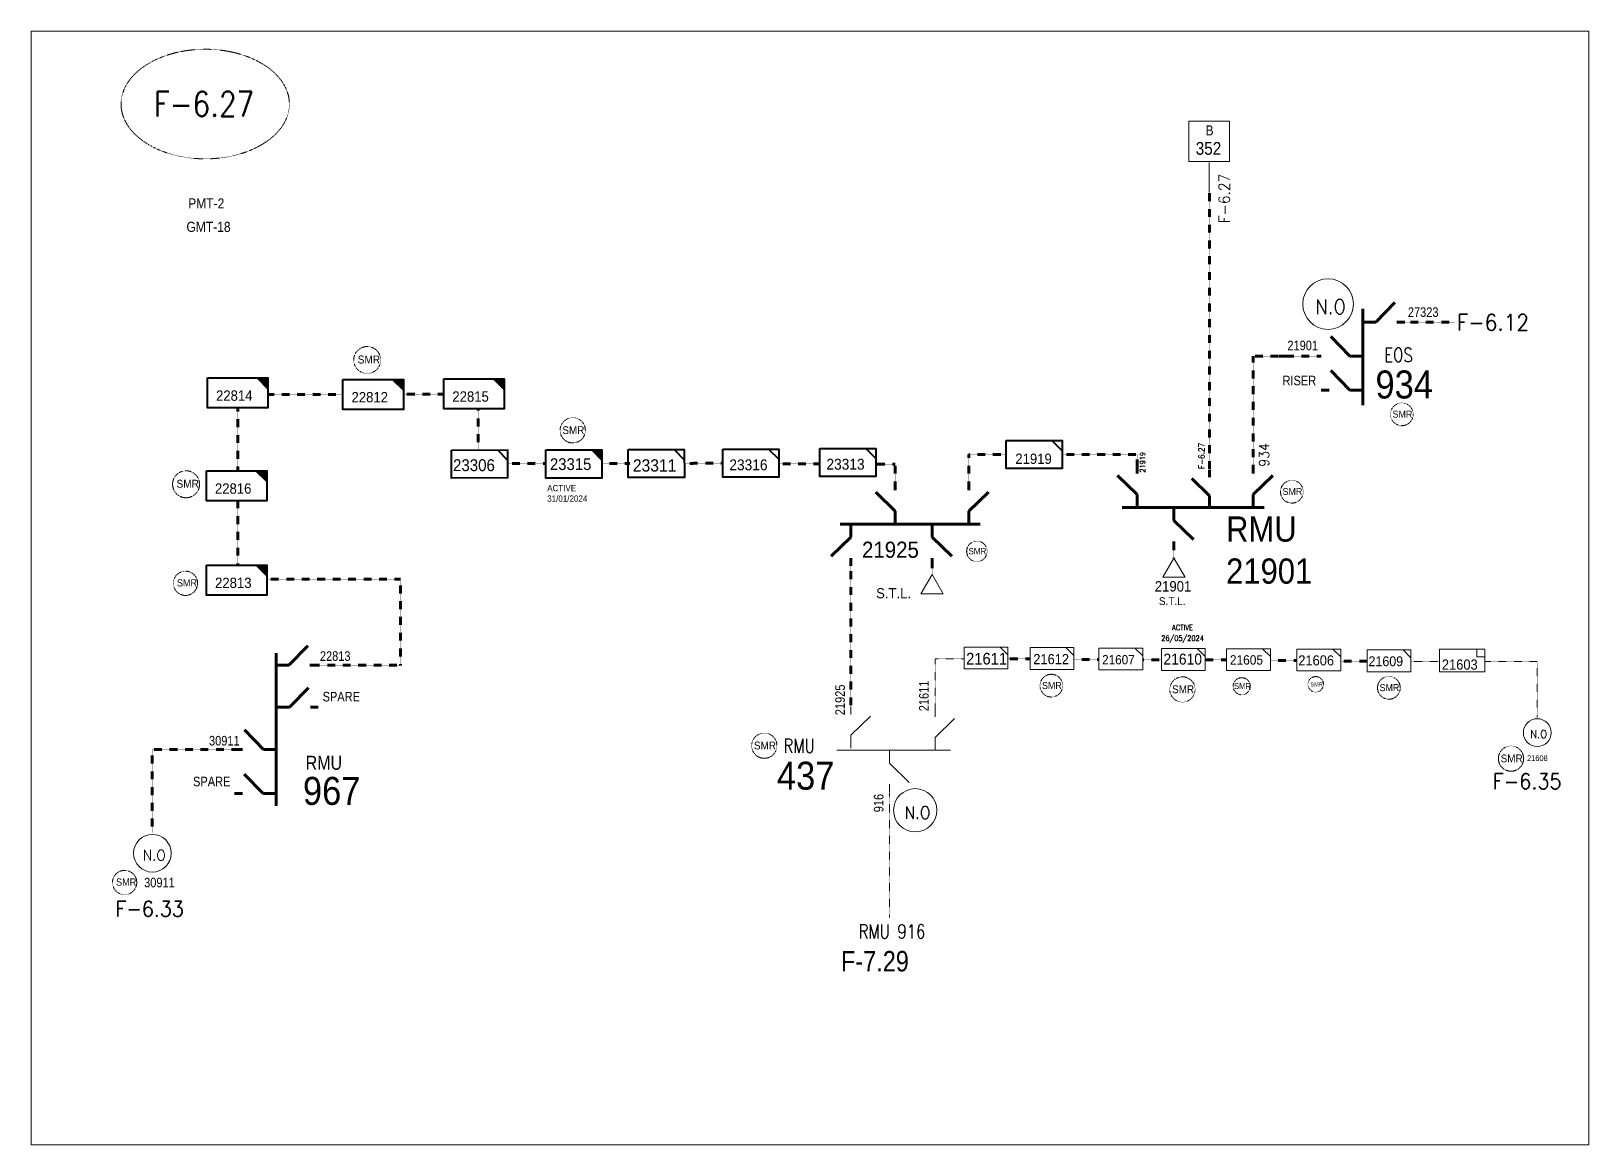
# Model space of a CAD drawing. Header units: metres. Extents: x 65984 to 144644, y -19036 to 23726.
# Drawn here: x 101613 to 102528, y -4276 to -3622 of the extents above; entities that cross this region are included whole.
import ezdxf
from ezdxf.enums import TextEntityAlignment as Align

# ---------------------------------------------------------------- set-up
doc = ezdxf.new("R2010")
doc.units = ezdxf.units.M
doc.header["$MEASUREMENT"] = 0
doc.linetypes.add('DGN Style 3', pattern=[0.013877, 0, -0.013877])
doc.layers.get('0').update_dxf_attribs({"color": 95, "lineweight": 40})
for name, color, linetype, lineweight in [('d_eos', 111, 'Continuous', 40), ('d_eos no', 121, 'Continuous', 40), ('d_switch', 95, 'Continuous', 40), ('d_tf', 1, 'Continuous', 40), ('d_tf no', 6, 'Continuous', 40), ('d_ug cable', 95, 'Continuous', 40), ('d_unit sub', 7, 'Continuous', 40), ('fedr no', 95, 'Continuous', 40), ('GRID STATION  04', 7, 'Continuous', 40), ('GRID STATION 01', 7, 'Continuous', 40), ('Level 37', 7, 'Continuous', 0), ('O H MAIN FEEDER', 4, 'Continuous', 100), ('SW N O', 114, 'Continuous', 30)]:
    doc.layers.add(name, color=color, linetype=linetype, lineweight=lineweight)
doc.styles.add('NASKHF', font='naskhf.shx', dxfattribs={"height": 8})
doc.styles.add('Style-Arial', font='arial.ttf')
doc.styles.add('Style-ENGINEERING', font='ENGINEERING.shx')
doc.styles.add('Style-msdefault', font='msdefault.shx')
doc.styles.add('Style-simplex', font='simplex.shx')
doc.styles.add('Style-STANDARD', font='STANDARD.shx')

msp = doc.modelspace()

# ---------------------------------------------------------------- texts
at = {"layer": 'd_eos no', "color": 2, "linetype": 'Continuous', "lineweight": 140, "style": 'Style-Arial', "width": 0.88}
msp.add_text('934', height=16.454, dxfattribs=at).set_placement((102402.54, -3821.08), align=Align.TOP_LEFT)
at = {"layer": 'd_eos no', "color": 2, "linetype": 'Continuous', "lineweight": 140, "insert": (102314.83, -3906.8), "char_height": 14.8082, "attachment_point": 1, "style": 'Style-STANDARD'}
msp.add_mtext('\\fArial|b0|i0|c178178|p39;\\H1x;\\W0.88;RMU\\P21901', dxfattribs=at)
at = {"layer": 'd_switch', "color": 7, "linetype": 'Continuous', "lineweight": 30, "style": 'Style-ENGINEERING', "width": 0.857143}
for s, p in [('27323', (102421.56, -3783.99)), ('RISER', (102347.95, -3824.16))]:
    msp.add_text(s, height=5.644, dxfattribs=at).set_placement(p, align=Align.TOP_LEFT)
msp.add_text('21901', height=5.644, dxfattribs=at).set_placement((102368.82, -3809.2), align=Align.RIGHT)
at = {"layer": 'd_tf no', "color": 1, "linetype": 'Continuous', "lineweight": 13, "style": 'Style-msdefault', "width": 0.947368}
for height, p in [(4.677, (101805.01, -3812.3)), (4.138, (102412.55, -3844.65)), (4.597, (101925.18, -3853.82)), (4.677, (101698.67, -3885.27)), (4.138, (102347.97, -3890.11)), (3.724, (102163.6, -3925.35)), (4.209, (101698.9, -3943.7)), (4.138, (102206.77, -4004.02)), (4.138, (102404.92, -4005.28)), (4.597, (102283.13, -4006.01)), (4.597, (102037.65, -4039.03)), (4.597, (102476.01, -4046.61)), (4.209, (101663.18, -4119.42))]:
    msp.add_text('SMR', height=height, dxfattribs=at).set_placement(p, align=Align.TOP_LEFT)
at = {"layer": 'd_tf no', "color": 4, "lineweight": 40, "style": 'Style-msdefault', "width": 0.945946}
msp.add_text('22814', height=6.088, dxfattribs=at).set_placement((101721.86, -3832.79), align=Align.TOP_LEFT)
at = {"layer": 'd_tf no', "color": 2, "linetype": 'Continuous', "lineweight": 40, "style": 'Style-msdefault', "width": 0.945946}
for s, p in [('22812', (101801.41, -3833.7)), ('22816', (101721.23, -3887.38)), ('22813', (101721.3, -3942.75))]:
    msp.add_text(s, height=6.088, dxfattribs=at).set_placement(p, align=Align.TOP_LEFT)
at = {"layer": 'd_tf no', "color": 4, "linetype": 'Continuous', "lineweight": 40, "style": 'Style-msdefault', "width": 0.945946}
for s, height, p in [('22815', 6.088, (101860.6, -3833.34)), ('23306', 6.98, (101861.02, -3873.21)), ('23311', 7.246, (101966.6, -3873.23)), ('23316', 6.374, (102023.22, -3873.3)), ('23313', 6.374, (102080.21, -3872.93)), ('21919', 6.088, (102191.09, -3869.89)), ('21901', 6.088, (102272.99, -3944.8))]:
    msp.add_text(s, height=height, dxfattribs=at).set_placement(p, align=Align.TOP_LEFT)
at = {"layer": 'd_tf no', "color": 131, "linetype": 'Continuous', "lineweight": 40, "style": 'Style-msdefault', "width": 0.945946}
msp.add_text('23315', height=6.916, dxfattribs=at).set_placement((101917.9, -3872.63), align=Align.TOP_LEFT)
at = {"layer": 'd_tf no', "color": 2, "linetype": 'Continuous', "lineweight": 40, "style": 'Style-msdefault', "width": 0.945946}
msp.add_text('21925', height=9.492, dxfattribs=at).set_placement((102101.09, -3931.11))
at = {"layer": 'd_tf no', "color": 7, "linetype": 'Continuous', "lineweight": 40, "style": 'Style-msdefault', "width": 0.945946}
for height, p in [(6.088, (102109.39, -3954.93)), (4.605, (102275.43, -3958.84))]:
    msp.add_text('S.T.L.', height=height, dxfattribs=at).set_placement(p)
at = {"layer": 'd_tf no', "color": 4, "linetype": 'Continuous', "lineweight": 13, "style": 'Style-msdefault', "width": 0.945946}
for s, height, p in [('21611', 6.837, (102162.22, -3986.92)), ('21607', 5.439, (102242.06, -3988.23)), ('21603', 5.984, (102441.51, -3990.81))]:
    msp.add_text(s, height=height, dxfattribs=at).set_placement(p, align=Align.TOP_LEFT)
at = {"layer": 'd_tf no', "color": 2, "linetype": 'Continuous', "lineweight": 13, "style": 'Style-msdefault', "width": 0.945946}
for s, height, p in [('21612', 5.963, (102201.66, -3987.61)), ('21610', 6.441, (102278.05, -3987.37)), ('21605', 5.526, (102317.08, -3988.29)), ('21606', 5.961, (102357.24, -3988.36)), ('21609', 5.782, (102398.43, -3988.98)), ('21608', 3.33, (102491.54, -4047.07))]:
    msp.add_text(s, height=height, dxfattribs=at).set_placement(p, align=Align.TOP_LEFT)
at = {"layer": 'd_tf no', "color": 1, "linetype": 'Continuous', "lineweight": 40, "style": 'Style-msdefault', "width": 0.945946}
msp.add_text('SMR', height=2.428, dxfattribs=at).set_placement((102364.25, -4004.29), align=Align.TOP_LEFT)
at = {"layer": 'd_tf no', "color": 131, "linetype": 'Continuous', "lineweight": 40, "insert": (101916.31, -3888.29), "char_height": 3.7114, "attachment_point": 1, "style": 'NASKHF'}
msp.add_mtext('\\Fmsdefault;\\H1x;\\W0.945946;ACTIVE\\P31/01/2024', dxfattribs=at)
at = {"layer": 'd_tf no', "color": 111, "linetype": 'Continuous', "lineweight": 13, "insert": (102289.29, -3975.74), "char_height": 3.1587, "attachment_point": 5, "line_spacing_factor": 1.2, "style": 'Style-STANDARD'}
msp.add_mtext('\\H1x;\\W0.909091;ACTIVE\\P26/05/2024', dxfattribs=at)
at = {"layer": 'd_tf no', "color": 2, "lineweight": 13, "insert": (102319.56, -4004.62), "char_height": 3.5709, "attachment_point": 1, "style": 'NASKHF'}
msp.add_mtext('\\Fmsdefault;\\H1x;\\W0.925;SMR\\P', dxfattribs=at)
at = {"layer": 'fedr no', "color": 6, "linetype": 'Continuous', "lineweight": 13, "style": 'Style-STANDARD', "width": 0.909091}
msp.add_text('F-6.27', height=14.543, dxfattribs=at).set_placement((101714.82, -3664.58), align=Align.MIDDLE_CENTER)
at = {"layer": 'fedr no', "color": 7, "linetype": 'Continuous', "lineweight": 13, "style": 'Style-simplex', "width": 0.909091}
for s, height, p in [('F-6.27', 6.553, (102313.78, -3720.06)), ('F-6.27', 3.454, (102300.46, -3871.28)), ('934', 5.898, (102337.11, -3870.64)), ('21919', 3.109, (102265.8, -3875.02))]:
    msp.add_text(s, height=height, rotation=90, dxfattribs=at).set_placement(p, align=Align.MIDDLE_CENTER)
at = {"layer": 'fedr no', "color": 55, "linetype": 'Continuous', "lineweight": 40, "attachment_point": 5, "style": 'Style-STANDARD'}
for s, insert, char_height in [('F-6.12', (102471.53, -3792.86), 9.527), ('F-6.35\\P', (102491.57, -4062.38), 9.069), ('F-6.33', (101682.92, -4137.27), 9.001)]:
    msp.add_mtext(s, dxfattribs=dict(at, insert=insert, char_height=char_height))
at = {"layer": 'GRID STATION  04', "color": 4, "linetype": 'Continuous', "lineweight": 13, "style": 'Style-msdefault', "width": 0.888889}
for s, height, p in [('B', 5.82, (102302.89, -3677.16)), ('352', 7.536, (102297.03, -3686.87))]:
    msp.add_text(s, height=height, dxfattribs=at).set_placement(p, align=Align.TOP_LEFT)
at = {"layer": 'GRID STATION 01', "linetype": 'Continuous', "lineweight": 13, "style": 'Style-msdefault', "width": 0.888889}
for s, p in [('PMT-2', (101705.52, -3719.98)), ('GMT-18', (101704.51, -3733.75))]:
    msp.add_text(s, height=5.94, dxfattribs=at).set_placement(p, align=Align.TOP_LEFT)
at = {"layer": 'Level 37', "color": 7, "linetype": 'Continuous', "lineweight": 53, "width": 0.854701}
for s, style, p in [('EOS', 'Style-STANDARD', (102416.05, -3811.83)), ('RMU', 'Style-msdefault', (101785.17, -4051.49))]:
    msp.add_text(s, height=8.215, dxfattribs=dict(at, style=style)).set_placement(p, align=Align.MIDDLE_CENTER)
at = {"layer": 'Level 37', "color": 7, "linetype": 'Continuous', "lineweight": 53, "style": 'Style-ENGINEERING', "width": 0.857143}
msp.add_text('22813', height=5.644, dxfattribs=at).set_placement((101782.85, -3991.62))
at = {"layer": 'Level 37', "color": 7, "linetype": 'Continuous', "lineweight": 13, "style": 'Style-ENGINEERING', "width": 0.857143}
msp.add_text('21611', height=5.644, rotation=90, dxfattribs=at).set_placement((102134.58, -4003.24), align=Align.TOP_RIGHT)
at = {"layer": 'Level 37', "color": 7, "linetype": 'Continuous', "lineweight": 53, "style": 'Style-ENGINEERING', "width": 0.857143}
for p in [(101784.44, -4009.82), (101708.39, -4059.66)]:
    msp.add_text('SPARE', height=5.644, dxfattribs=at).set_placement(p, align=Align.TOP_LEFT)
at = {"layer": 'Level 37', "color": 7, "linetype": 'Continuous', "lineweight": 13, "style": 'Style-ENGINEERING', "width": 0.857143}
for s, p in [('21925', (102091.04, -4023.54)), ('916', (102113.71, -4080.54))]:
    msp.add_text(s, height=5.644, rotation=89.99248, dxfattribs=at).set_placement(p)
at = {"layer": 'Level 37', "color": 7, "linetype": 'Continuous', "lineweight": 53, "style": 'Style-ENGINEERING', "width": 0.857143}
msp.add_text('30911', height=5.644, dxfattribs=at).set_placement((101735.74, -4035.69), align=Align.TOP_RIGHT)
at = {"layer": 'Level 37', "color": 2, "linetype": 'Continuous', "lineweight": 13, "style": 'Style-STANDARD', "width": 0.854701}
msp.add_text('RMU', height=8.215, dxfattribs=at).set_placement((102064.21, -4041.6), align=Align.MIDDLE_CENTER)
at = {"layer": 'Level 37', "color": 2, "linetype": 'Continuous', "lineweight": 13, "style": 'Style-Arial', "width": 0.88}
msp.add_text('437', height=16.454, dxfattribs=at).set_placement((102051.15, -4050.83), align=Align.TOP_LEFT)
at = {"layer": 'Level 37', "color": 7, "linetype": 'Continuous', "lineweight": 120, "style": 'Style-Arial', "width": 0.88}
msp.add_text('967', height=16.454, dxfattribs=at).set_placement((101772.88, -4059.76), align=Align.TOP_LEFT)
at = {"layer": 'Level 37', "color": 2, "linetype": 'Continuous', "lineweight": 53, "style": 'Style-ENGINEERING', "width": 0.857143}
msp.add_text('30911', height=5.644, dxfattribs=at).set_placement((101697.64, -4119), align=Align.TOP_RIGHT)
at = {"layer": 'Level 37', "color": 7, "linetype": 'Continuous', "lineweight": 13, "style": 'Style-STANDARD', "width": 0.854701}
msp.add_text('RMU 916', height=8.215, dxfattribs=at).set_placement((102118.71, -4150.58), align=Align.MIDDLE_CENTER)
at = {"layer": 'Level 37', "color": 55, "linetype": 'Continuous', "lineweight": 13, "ltscale": 0.758057, "style": 'Style-ENGINEERING', "width": 0.857143}
msp.add_text('F-7.29', height=12.023, dxfattribs=at).set_placement((102088.78, -4162), align=Align.TOP_LEFT)

# ---------------------------------------------------------------- blocks, each defined once
blk = doc.blocks.new('TF3')
at = {"color": 0, "linetype": 'ByBlock', "lineweight": -2}
for p, q in [((11.3, 9), (18.3, 9)), ((18.3, 9), (18.3, 2))]:
    blk.add_line(p, q, dxfattribs=at)
at = {"color": 0, "linetype": 'ByBlock', "lineweight": -2, "flags": 128}
blk.add_lwpolyline([(18.3, 2), (11.3, 2), (11.3, 9)], dxfattribs=at)
at = {"color": 0, "linetype": 'ByBlock', "lineweight": -2}
blk.add_3dface([(-21.7, 9), (18.3, 9), (18.3, -11), (-21.7, -11)], dxfattribs=at)
blk = doc.blocks.new('TF_8')
at = {"color": 0, "linetype": 'ByBlock', "lineweight": -2}
blk.add_line((6.3, 4.95), (9.9, 1.35), dxfattribs=at)
blk.add_3dface([(-10.1, 4.95), (9.9, 4.95), (9.9, -5.05), (-10.1, -5.05)], dxfattribs=at)
blk = doc.blocks.new('exist.us-1000kva')
at = {"color": 0, "linetype": 'ByBlock', "lineweight": -2, "flags": 128}
blk.add_lwpolyline([(40, 12.9), (32.8, 20), (40, 20)], close=True, dxfattribs=at)
at = {"color": 0, "linetype": 'ByBlock', "lineweight": -2, "extrusion": (0, 0, -1)}
blk.add_solid([(-40, 12.9), (-32.8, 20), (-40, 20)], dxfattribs=at)
at = {"color": 0, "linetype": 'ByBlock', "lineweight": -2, "xscale": 2, "yscale": 2}
blk.add_blockref('TF_8', (20.2, 10.1), dxfattribs=at)
blk = doc.blocks.new('TRA1_1535')
at = {"layer": 'd_tf', "color": 4, "linetype": 'Continuous', "lineweight": 0, "ltscale": 0.000585115, "extrusion": (0, 0, -1), "flags": 128}
blk.add_lwpolyline([(-9.9, -17), (0.1, 0), (10.1, -17)], close=True, dxfattribs=at)
blk = doc.blocks.new('TRA1_1534')
at = {"layer": 'd_tf', "color": 4, "linetype": 'Continuous', "lineweight": 0, "ltscale": 0.000585115, "xscale": 1.000046564039522, "yscale": 1.000046564039522, "zscale": 1.000046564039522, "rotation": 180}
blk.add_blockref('TRA1_1535', (0, 0), dxfattribs=at)
blk = doc.blocks.new('*U3667')
at = {"layer": 'SW N O', "color": 3, "lineweight": 13, "ltscale": 0.426762}
blk.add_circle((0, 0), 16.8, dxfattribs=at)
at = {"layer": 'SW N O', "color": 3, "lineweight": 13, "insert": (1.7, -1.8), "char_height": 9.6, "attachment_point": 5, "line_spacing_factor": 0.6, "style": 'Style-STANDARD'}
blk.add_mtext('N.O', dxfattribs=at)
blk = doc.blocks.new('*U3810')
at = {"layer": 'SW N O', "color": 3, "lineweight": 13, "ltscale": 0.426762}
blk.add_circle((0, 0), 16.8, dxfattribs=at)
at = {"layer": 'SW N O', "color": 3, "lineweight": 13, "insert": (1.7, -1.8), "char_height": 9.6, "attachment_point": 5, "line_spacing_factor": 0.6, "style": 'Style-STANDARD'}
blk.add_mtext('N.O', dxfattribs=at)
blk = doc.blocks.new('*U3942')
at = {"layer": 'SW N O', "color": 3, "lineweight": 13, "ltscale": 0.426762}
blk.add_circle((0, 0), 16.8, dxfattribs=at)
at = {"layer": 'SW N O', "color": 3, "lineweight": 13, "insert": (1.7, -1.8), "char_height": 9.6, "attachment_point": 5, "line_spacing_factor": 0.6, "style": 'Style-STANDARD'}
blk.add_mtext('N.O', dxfattribs=at)
blk = doc.blocks.new('*U3950')
at = {"layer": 'SW N O', "color": 3, "lineweight": 13, "ltscale": 0.426762}
blk.add_circle((0, 0), 16.8, dxfattribs=at)
at = {"layer": 'SW N O', "color": 3, "lineweight": 13, "insert": (1.7, -1.8), "char_height": 9.6, "attachment_point": 5, "line_spacing_factor": 0.6, "style": 'Style-STANDARD'}
blk.add_mtext('N.O', dxfattribs=at)

# ---------------------------------------------------------------- linework, layer by layer
at = {"layer": 'd_eos', "color": 1, "linetype": 'Continuous', "lineweight": 211, "ltscale": 1.050298}
for p, q in [((102395.16, -3784.9), (102395.15, -3841.45)), ((102402.81, -3792.65), (102413.99, -3781.13)), ((102395.16, -3792.65), (102402.81, -3792.65)), ((102415.05, -3792.65), (102419.7, -3792.65)), ((102395.16, -3812.63), (102387.51, -3812.63)), ((102395.15, -3832.61), (102387.5, -3832.61))]:
    msp.add_line(p, q, dxfattribs=at)
at = {"layer": 'd_eos', "color": 7, "linetype": 'Continuous', "lineweight": 211, "ltscale": 1.050298}
for p, q in [((102387.51, -3812.63), (102376.33, -3801.11)), ((102350.39, -3812.65), (102345.74, -3812.65)), ((102387.5, -3832.61), (102376.32, -3821.09)), ((102375.26, -3832.61), (102370.61, -3832.61)), ((102120.66, -3891.43), (102120.66, -3886.78)), ((102163.78, -3891.42), (102163.78, -3886.78))]:
    msp.add_line(p, q, dxfattribs=at)
at = {"layer": 'd_eos', "color": 2, "linetype": 'Continuous', "lineweight": 211, "ltscale": 1.050298}
for p, q in [((102262.67, -3881.66), (102262.67, -3877.01)), ((102330.66, -3881.64), (102330.67, -3876.99)), ((102262.67, -3893.91), (102251.15, -3882.73)), ((102330.66, -3893.88), (102342.19, -3882.7)), ((102120.66, -3903.68), (102109.14, -3892.49)), ((102163.78, -3903.67), (102175.3, -3892.49)), ((102262.67, -3901.56), (102262.67, -3893.91)), ((102330.66, -3901.54), (102330.66, -3893.88)), ((102120.66, -3911.33), (102120.66, -3903.68)), ((102163.78, -3911.32), (102163.78, -3903.67)), ((102337.12, -3901.55), (102253.76, -3901.56)), ((102284.23, -3901.56), (102284.23, -3909.21)), ((102170.42, -3911.32), (102088.23, -3911.33)), ((102094.61, -3911.33), (102094.61, -3918.98)), ((102142.22, -3911.33), (102142.22, -3918.98)), ((102284.23, -3909.21), (102295.76, -3920.4)), ((102094.61, -3918.98), (102083.09, -3930.16)), ((102142.22, -3918.98), (102153.75, -3930.17)), ((102284.23, -3921.46), (102284.23, -3926.11)), ((102094.61, -3931.23), (102094.61, -3935.88)), ((102142.22, -3931.23), (102142.22, -3935.88))]:
    msp.add_line(p, q, dxfattribs=at)
at = {"layer": 'd_eos', "color": 2, "linetype": 'Continuous', "lineweight": 211, "ltscale": 0.945269}
for p, q in [((102305.13, -3894.66), (102294.76, -3884.6)), ((102305.13, -3883.64), (102305.13, -3879.46)), ((102305.13, -3901.55), (102305.13, -3894.66))]:
    msp.add_line(p, q, dxfattribs=at)
at = {"layer": 'd_eos', "color": 7, "linetype": 'Continuous', "lineweight": 211, "ltscale": 0.787465}
for p, q in [((101764.69, -3994.23), (101775.86, -3982.72)), ((101757.04, -3994.23), (101764.69, -3994.23)), ((101757.22, -4076.78), (101757.22, -3987.08)), ((101776.93, -3994.23), (101781.58, -3994.23)), ((101765.03, -4018.91), (101776.21, -4007.39)), ((101757.38, -4018.91), (101765.03, -4018.91)), ((101777.28, -4018.91), (101781.92, -4018.91)), ((101749.74, -4043.58), (101738.56, -4032.06)), ((101737.49, -4043.58), (101732.85, -4043.58)), ((101757.38, -4043.58), (101749.74, -4043.58)), ((101749.57, -4069.59), (101738.39, -4058.07)), ((101737.33, -4069.59), (101732.68, -4069.59)), ((101757.22, -4069.59), (101749.57, -4069.59))]:
    msp.add_line(p, q, dxfattribs=at)
at = {"layer": 'd_eos', "color": 2, "linetype": 'Continuous', "lineweight": 13, "ltscale": 0.787465}
for p, q in [((102094.61, -4023.05), (102094.61, -4018.41)), ((102143.96, -4024.42), (102143.96, -4019.77)), ((102094.61, -4035.3), (102106.13, -4024.12)), ((102143.95, -4036.66), (102155.47, -4025.49)), ((102094.61, -4042.94), (102094.61, -4035.3)), ((102143.95, -4044.31), (102143.95, -4036.66)), ((102152.96, -4044.15), (102086.39, -4044.15)), ((102117.2, -4044.15), (102117.2, -4051.79)), ((102117.2, -4051.79), (102128.72, -4062.97)), ((102117.2, -4064.04), (102117.2, -4068.68))]:
    msp.add_line(p, q, dxfattribs=at)
at = {"layer": 'd_ug cable', "color": 1, "linetype": 'DGN Style 3', "lineweight": 100}
msp.add_line((102419.7, -3792.65), (102449.2, -3792.65), dxfattribs=at)
at = {"layer": 'd_ug cable', "color": 4, "linetype": 'DGN Style 3', "lineweight": 106}
for p, q in [((101855.58, -3835.04), (101831.86, -3835.04)), ((102284.23, -3926.11), (102284.23, -3931.24)), ((102142.22, -3935.88), (102142.22, -3941.01))]:
    msp.add_line(p, q, dxfattribs=at)
at = {"layer": 'd_ug cable', "color": 4, "linetype": 'DGN Style 3', "lineweight": 13}
for p, q in [((102143.96, -4019.76), (102143.96, -3990.72)), ((102161.01, -3990.42), (102144.06, -3990.42)), ((102497.51, -4024.81), (102497.51, -3991.99))]:
    msp.add_line(p, q, dxfattribs=at)
at = {"layer": 'd_ug cable', "color": 55, "linetype": 'DGN Style 3', "lineweight": 13}
msp.add_line((102117.17, -4069.18), (102117.17, -4142.28), dxfattribs=at)
at = {"layer": 'd_ug cable', "color": 4, "linetype": 'DGN Style 3', "lineweight": 106, "flags": 128}
for points in [[(102305.07, -3716.94), (102305.07, -3879.42)], [(102370.61, -3812.63), (102330.67, -3812.63), (102330.67, -3876.99)], [(101752.3, -3835.15), (101796.39, -3835.15)], [(101734.58, -3879.97), (101734.58, -3843.11)], [(101875.85, -3867.78), (101875.85, -3843.66)], [(101915.62, -3875.78), (101892.99, -3875.78)], [(101964.76, -3875.78), (101948.41, -3875.78)], [(102019.32, -3875.48), (101996.94, -3875.65)], [(102076.32, -3875.9), (102052.22, -3875.9)], [(102120.66, -3886.78), (102120.66, -3876.14), (102110.02, -3876.14)], [(102163.78, -3886.78), (102163.78, -3870.5), (102185.65, -3870.5)], [(102218.55, -3870.48), (102262.67, -3870.48), (102262.67, -3877.01)], [(101734.62, -3935.34), (101734.57, -3897.7)], [(101751.84, -3943.56), (101830.1, -3943.56)], [(101830.16, -3943.56), (101830.16, -3994.3)], [(101830.01, -3994.23), (101781.58, -3994.23)], [(102199.78, -3990.4), (102186.58, -3990.4)], [(102239.85, -3990.88), (102225.79, -3990.88)], [(102276.35, -3990.96), (102266.25, -3990.96)], [(102314.85, -3991.08), (102302.96, -3991.08)], [(102356.11, -3991.4), (102341.02, -3991.4)], [(102397.26, -3991.8), (102382.51, -3991.8)]]:
    msp.add_lwpolyline(points, dxfattribs=at)
at = {"layer": 'd_ug cable', "color": 4, "linetype": 'DGN Style 3', "lineweight": 140, "flags": 128}
msp.add_lwpolyline([(102094.61, -4020.64), (102094.61, -3935.88)], dxfattribs=at)
at = {"layer": 'd_ug cable', "color": 4, "linetype": 'DGN Style 3', "lineweight": 13, "flags": 128}
for points in [[(102439.95, -3991.94), (102423.4, -3991.94)], [(102466.56, -3991.99), (102497.51, -3991.99)]]:
    msp.add_lwpolyline(points, dxfattribs=at)
at = {"layer": 'd_ug cable', "color": 7, "linetype": 'DGN Style 3', "lineweight": 106, "flags": 128}
for points in [[(101684.41, -4092.5), (101684.41, -4043.58)], [(101732.85, -4043.58), (101684.42, -4043.58)]]:
    msp.add_lwpolyline(points, dxfattribs=at)
at = {"layer": 'd_ug cable', "color": 2, "linetype": 'DGN Style 3', "lineweight": 13}
for centre, radius in [((101810.6, -3814.94), 7.92), ((102418.03, -3846.82), 6.68), ((101931.27, -3856.23), 7.42), ((101704.26, -3887.91), 7.92), ((102353.45, -3892.28), 6.68), ((102168.54, -3927.3), 6.01), ((101703.93, -3946.07), 7.13), ((102212.25, -4006.19), 6.68), ((102289.22, -4008.42), 7.42), ((102367.44, -4005.42), 4.56), ((102410.4, -4007.45), 6.68), ((102043.74, -4041.44), 7.42), ((102482.1, -4049.02), 7.42), ((101668.21, -4121.8), 7.13)]:
    msp.add_circle(centre, radius, dxfattribs=at)
at = {"layer": 'd_ug cable', "color": 1, "linetype": 'DGN Style 3', "lineweight": 13}
msp.add_circle((102324.01, -4006.51), 5.02, dxfattribs=at)
at = {"layer": 'fedr no', "color": 82, "linetype": 'DGN Style 3', "lineweight": 13, "true_color": 0x1dc70e}
msp.add_ellipse((101715.52, -3664.6), major_axis=(49.41, 0), ratio=0.651175, dxfattribs=at)
at = {"layer": 'GRID STATION  04', "color": 4, "linetype": 'Continuous', "lineweight": 13, "ltscale": 0.456961}
msp.add_line((102304.96, -3698.92), (102304.96, -3716.61), dxfattribs=at)
at = {"layer": 'GRID STATION  04', "color": 4, "linetype": 'Continuous', "lineweight": 13, "ltscale": 0.658023, "flags": 128}
msp.add_lwpolyline([(102316.82, -3698.44), (102316.82, -3674.67), (102293.05, -3674.67), (102293.05, -3698.44)], close=True, dxfattribs=at)
at = {"layer": 'O H MAIN FEEDER', "color": 140, "linetype": 'Continuous', "lineweight": 13, "flags": 128}
msp.add_lwpolyline([(101613.33, -3621.78), (102527.8, -3621.78), (102527.8, -4275.87), (101613.33, -4275.87)], close=True, dxfattribs=at)

# ---------------------------------------------------------------- block references
at = {"layer": 'd_tf', "color": 4, "linetype": 'Continuous', "lineweight": 0, "ltscale": 0.000585115, "extrusion": (0, 0, -1), "xscale": 0.6581423260922024, "yscale": 0.6581423260922024, "zscale": 0.6581423260922024, "rotation": 180}
for p in [(-102284.18, -3931.22), (-102142.17, -3940.99)]:
    msp.add_blockref('TRA1_1534', p, dxfattribs=at)
at = {"layer": 'd_unit sub', "color": 4, "linetype": 'Continuous', "lineweight": 40}
for name, p, xscale, yscale, zscale, rotation in [('exist.us-1000kva', (101716.84, -3843.11), 0.8867185779850889, 0.8867185779850889, 0.8867185779850889, 359.9999999999999), ('exist.us-1000kva', (101855.58, -3843.66), 0.8867185779850889, 0.8867185779850889, 0.8867185779850889, 359.9999999999999), ('TF_8', (101876.7, -3875.92), 1.644815907510749, 1.644815907510749, 0.4112039768776864, 0.0399999999999579), ('TF_8', (101980.51, -3875.71), 1.644815907510749, 1.644815907510749, 0.4112039768776864, 0.0399999999999579), ('TF_8', (102035.94, -3875.39), 1.644815907510749, 1.644815907510749, 0.4112039768776864, 0.0399999999999579), ('TF_8', (102092.93, -3875.01), 1.644815907510749, 1.644815907510749, 0.4112039768776864, 0.0399999999999579), ('TF_8', (102202.26, -3870.41), 1.644815907510749, 1.644815907510749, 0.4112039768776864, 0.0399999999999579)]:
    msp.add_blockref(name, p, dxfattribs=dict(at, xscale=xscale, yscale=yscale, zscale=zscale, rotation=rotation))
at = {"layer": 'd_unit sub', "color": 2, "linetype": 'Continuous', "lineweight": 40, "xscale": 0.8867185779850889, "yscale": 0.8867185779850889, "zscale": 0.8867185779850889, "rotation": 359.9999999999999}
for p in [(101796.39, -3844.02), (101716.21, -3897.7), (101716.28, -3953.07)]:
    msp.add_blockref('exist.us-1000kva', p, dxfattribs=at)
at = {"layer": 'd_unit sub', "color": 2, "linetype": 'Continuous', "lineweight": 40, "xscale": 0.8213812272213343, "yscale": 0.8237212699230111, "zscale": 1.349094412328369}
msp.add_blockref('exist.us-1000kva', (101915.56, -3884.23), dxfattribs=at)
at = {"layer": 'd_unit sub', "color": 4, "linetype": 'Continuous', "lineweight": 13, "xscale": 1.282748550313862, "yscale": 1.282748550313862, "zscale": 0.1475740590934055, "rotation": 359.9999999999999}
for p in [(102174.04, -3989.83), (102253.17, -3990.47)]:
    msp.add_blockref('TF_8', p, dxfattribs=at)
at = {"layer": 'd_unit sub', "color": 2, "linetype": 'Continuous', "lineweight": 13, "xscale": 1.282748550313862, "yscale": 1.282748550313862, "zscale": 0.1475740590934055, "rotation": 359.9999999999999}
for p in [(102212.74, -3990.21), (102289.82, -3990.71), (102328.12, -3990.81), (102369.41, -3991.06), (102410.64, -3991.55)]:
    msp.add_blockref('TF_8', p, dxfattribs=at)
at = {"layer": 'd_unit sub', "color": 4, "linetype": 'Continuous', "lineweight": 13, "xscale": 0.6687274088900982, "yscale": 0.6687274088900982, "zscale": 0.2249261684093972}
msp.add_blockref('TF3', (102454.54, -3990.68), dxfattribs=at)
at = {"layer": 'SW N O', "color": 3, "lineweight": 13, "rotation": 359.9999999999999}
for name, p, xscale, yscale, zscale in [('*U3942', (102374.71, -3782.08), 0.8837376104414433, 0.8837376104414433, 0.8837376104414433), ('*U3810', (102497.51, -4033.75), 0.4857005455419667, 0.4857005455419667, 0.4857005455419667), ('*U3667', (102132.36, -4079.37), 0.7562515479323109, 0.7562515479323109, 0.7562515479323109), ('*U3950', (101684.51, -4104.61), 0.6575532693283592, 0.6575532693283592, 0.6575532693283592)]:
    msp.add_blockref(name, p, dxfattribs=dict(at, xscale=xscale, yscale=yscale, zscale=zscale))

msp.set_redraw_order([(e.dxf.handle, doc.entitydb.next_handle()) for e in msp.query("TEXT MTEXT ATTDEF DIMENSION ARC_DIMENSION")])  # texts and dimensions are drawn at this point

doc.saveas('drawing.dxf')
